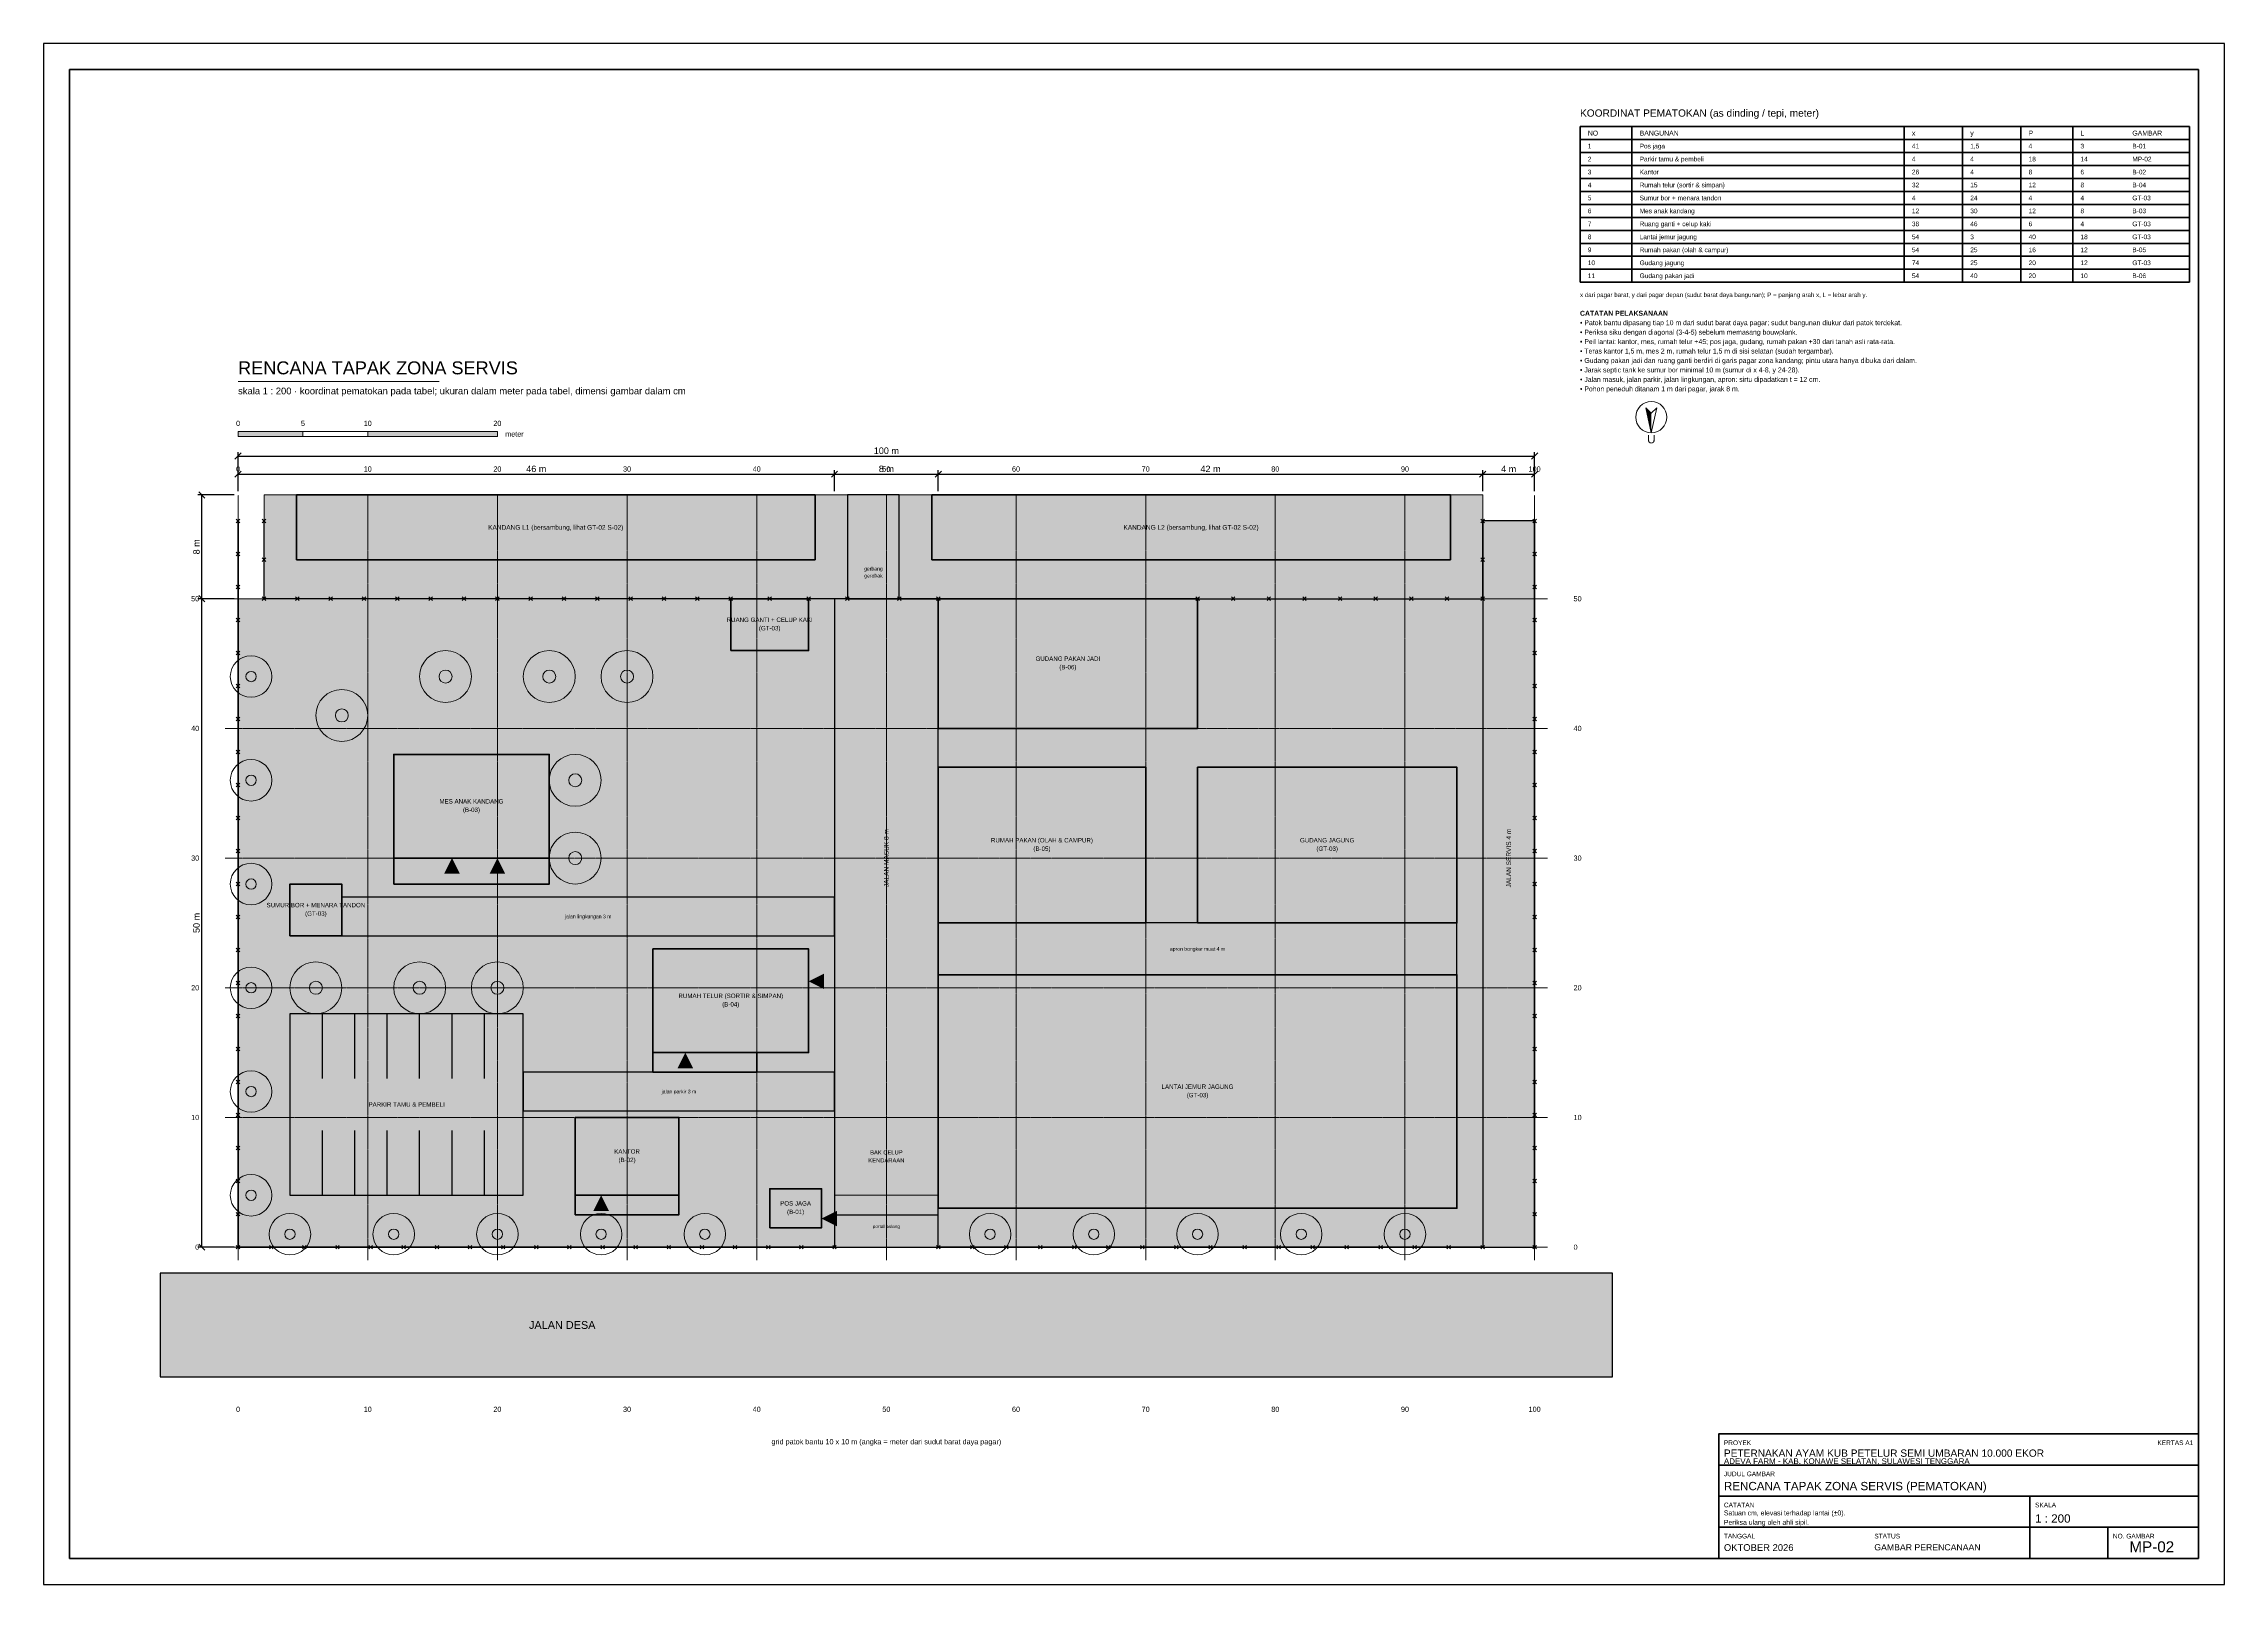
# Model space of a CAD drawing. Header units: centimetres. Extents: x 0 to 128320, y 0 to 42050.
# Drawn here: x 64450 to 81270, y 0 to 11880 of the extents above; entities that cross this region are included whole.
import ezdxf
from ezdxf.enums import TextEntityAlignment as Align

# ---------------------------------------------------------------- set-up
doc = ezdxf.new("R2010")
doc.units = ezdxf.units.CM
doc.linetypes.add('DASHDOT', pattern=[3.556, 2.54, -0.508, 0, -0.508])
doc.linetypes.add('DASHED', pattern=[1.524, 1.27, -0.254])
for name, color, linetype, lineweight in [('A-AIR', 5, 'CONTINUOUS', 18), ('A-BAJA', 6, 'CONTINUOUS', 25), ('A-DIM', 140, 'CONTINUOUS', 13), ('A-FRAME', 7, 'CONTINUOUS', 50), ('A-GRID', 1, 'DASHDOT', 13), ('A-HATCH', 8, 'CONTINUOUS', 9), ('A-JALAN', 8, 'CONTINUOUS', 25), ('A-LANSKAP', 82, 'CONTINUOUS', 13), ('A-PAGAR', 94, 'CONTINUOUS', 25), ('A-STRUKTUR', 7, 'CONTINUOUS', 50), ('A-TEKS', 7, 'CONTINUOUS', 18), ('A-TERSEMBUNYI', 8, 'DASHED', 13)]:
    doc.layers.add(name, color=color, linetype=linetype, lineweight=lineweight)
doc.styles.add('ARIAL', font='arial.ttf')
doc.dimstyles.new('D200', dxfattribs={"dimtxt": 50, "dimasz": 40, "dimexe": 30, "dimexo": 30, "dimgap": 16, "dimtad": 1, "dimdec": 0, "dimtxsty": 'ARIAL', "dimtsz": 24, "dimcen": 2.5, "dimclrd": 140, "dimclre": 140, "dimclrt": 250, "dimazin": 3, "dimtfac": 1, "dimtmove": 0, "dimatfit": 3})

msp = doc.modelspace()

# ---------------------------------------------------------------- hatches: boundary and pattern name
at = {"layer": 'A-HATCH'}
h = msp.add_hatch(color=7, dxfattribs=at)
h.dxf.hatch_style = 1
h.paths.add_polyline_path([(76850, 8880), (76850, 9030), (76808, 9072)])
h = msp.add_hatch(color=7, dxfattribs=at)
h.dxf.hatch_style = 1
h.paths.add_polyline_path([(65950, 8850), (66450, 8850), (66450, 8890), (65950, 8890)])
h = msp.add_hatch(color=7, dxfattribs=at)
h.dxf.hatch_style = 1
h.paths.add_polyline_path([(66950, 8850), (67950, 8850), (67950, 8890), (66950, 8890)])
at = {"layer": 'A-HATCH', "true_color": 0xecf2e6}
h = msp.add_hatch(color=8, dxfattribs=at)
h.dxf.hatch_style = 1
h.paths.add_polyline_path([(66150, 7600), (75550, 7600), (75550, 8400), (66150, 8400)])
at = {"layer": 'A-HATCH', "true_color": 0xcdd6d2}
h = msp.add_hatch(color=8, dxfattribs=at)
h.dxf.hatch_style = 1
h.paths.add_polyline_path([(66400, 7900), (70400, 7900), (70400, 8400), (66400, 8400)])
at = {"layer": 'A-HATCH', "true_color": 0xd6d8d6}
h = msp.add_hatch(color=8, dxfattribs=at)
h.dxf.hatch_style = 1
h.paths.add_polyline_path([(70650, 7600), (71050, 7600), (71050, 8400), (70650, 8400)])
at = {"layer": 'A-HATCH', "true_color": 0xcdd6d2}
h = msp.add_hatch(color=8, dxfattribs=at)
h.dxf.hatch_style = 1
h.paths.add_polyline_path([(71300, 7900), (75300, 7900), (75300, 8400), (71300, 8400)])
at = {"layer": 'A-HATCH', "true_color": 0xd6d8d6}
h = msp.add_hatch(color=8, dxfattribs=at)
h.dxf.hatch_style = 1
h.paths.add_polyline_path([(75550, 2600), (75950, 2600), (75950, 8200), (75550, 8200)])
at = {"layer": 'A-HATCH', "true_color": 0xf2f0e8}
h = msp.add_hatch(color=8, dxfattribs=at)
h.dxf.hatch_style = 1
h.paths.add_polyline_path([(65950, 2600), (75950, 2600), (75950, 7600), (65950, 7600)])
at = {"layer": 'A-HATCH', "true_color": 0xecd6b4}
h = msp.add_hatch(color=8, dxfattribs=at)
h.dxf.hatch_style = 1
h.paths.add_polyline_path([(69750, 7200), (70350, 7200), (70350, 7600), (69750, 7600)])
at = {"layer": 'A-HATCH', "true_color": 0xd6d8d6}
h = msp.add_hatch(color=8, dxfattribs=at)
h.dxf.hatch_style = 1
h.paths.add_polyline_path([(70550, 2600), (71350, 2600), (71350, 7600), (70550, 7600)])
at = {"layer": 'A-HATCH', "true_color": 0xecd6b4}
h = msp.add_hatch(color=8, dxfattribs=at)
h.dxf.hatch_style = 1
h.paths.add_polyline_path([(71350, 6600), (73350, 6600), (73350, 7600), (71350, 7600)])
h = msp.add_hatch(color=8, dxfattribs=at)
h.dxf.hatch_style = 1
h.paths.add_polyline_path([(67150, 5600), (68350, 5600), (68350, 6400), (67150, 6400)])
h = msp.add_hatch(color=8, dxfattribs=at)
h.dxf.hatch_style = 1
h.paths.add_polyline_path([(71350, 5100), (72950, 5100), (72950, 6300), (71350, 6300)])
h = msp.add_hatch(color=8, dxfattribs=at)
h.dxf.hatch_style = 1
h.paths.add_polyline_path([(73350, 5100), (75350, 5100), (75350, 6300), (73350, 6300)])
at = {"layer": 'A-HATCH'}
h = msp.add_hatch(color=1, dxfattribs=at)
h.dxf.hatch_style = 1
h.paths.add_polyline_path([(67600, 5600), (67660, 5480), (67540, 5480)])
h = msp.add_hatch(color=1, dxfattribs=at)
h.dxf.hatch_style = 1
h.paths.add_polyline_path([(67950, 5600), (68010, 5480), (67890, 5480)])
at = {"layer": 'A-HATCH', "true_color": 0xecd6b4}
h = msp.add_hatch(color=8, dxfattribs=at)
h.dxf.hatch_style = 1
h.paths.add_polyline_path([(66350, 5000), (66750, 5000), (66750, 5400), (66350, 5400)])
at = {"layer": 'A-HATCH', "true_color": 0xd6d8d6}
h = msp.add_hatch(color=8, dxfattribs=at)
h.dxf.hatch_style = 1
h.paths.add_polyline_path([(66750, 5000), (70550, 5000), (70550, 5300), (66750, 5300)])
h = msp.add_hatch(color=8, dxfattribs=at)
h.dxf.hatch_style = 1
h.paths.add_polyline_path([(71350, 4700), (75350, 4700), (75350, 5100), (71350, 5100)])
at = {"layer": 'A-HATCH', "true_color": 0xecd6b4}
h = msp.add_hatch(color=8, dxfattribs=at)
h.dxf.hatch_style = 1
h.paths.add_polyline_path([(69150, 4100), (70350, 4100), (70350, 4900), (69150, 4900)])
at = {"layer": 'A-HATCH'}
h = msp.add_hatch(color=1, dxfattribs=at)
h.dxf.hatch_style = 1
h.paths.add_polyline_path([(70350, 4650), (70470, 4710), (70470, 4590)])
at = {"layer": 'A-HATCH', "true_color": 0xe4e2dc}
h = msp.add_hatch(color=8, dxfattribs=at)
h.dxf.hatch_style = 1
h.paths.add_polyline_path([(71350, 2900), (75350, 2900), (75350, 4700), (71350, 4700)])
at = {"layer": 'A-HATCH', "true_color": 0xd6d8d6}
h = msp.add_hatch(color=8, dxfattribs=at)
h.dxf.hatch_style = 1
h.paths.add_polyline_path([(66350, 3000), (68150, 3000), (68150, 4400), (66350, 4400)])
at = {"layer": 'A-HATCH'}
h = msp.add_hatch(color=1, dxfattribs=at)
h.dxf.hatch_style = 1
h.paths.add_polyline_path([(69400, 4100), (69460, 3980), (69340, 3980)])
at = {"layer": 'A-HATCH', "true_color": 0xd6d8d6}
h = msp.add_hatch(color=8, dxfattribs=at)
h.dxf.hatch_style = 1
h.paths.add_polyline_path([(68150, 3650), (70550, 3650), (70550, 3950), (68150, 3950)])
at = {"layer": 'A-HATCH', "true_color": 0xecd6b4}
h = msp.add_hatch(color=8, dxfattribs=at)
h.dxf.hatch_style = 1
h.paths.add_polyline_path([(68550, 3000), (69350, 3000), (69350, 3600), (68550, 3600)])
h = msp.add_hatch(color=8, dxfattribs=at)
h.dxf.hatch_style = 1
h.paths.add_polyline_path([(70050, 2750), (70450, 2750), (70450, 3050), (70050, 3050)])
at = {"layer": 'A-HATCH'}
h = msp.add_hatch(color=1, dxfattribs=at)
h.dxf.hatch_style = 1
h.paths.add_polyline_path([(68750, 3000), (68810, 2880), (68690, 2880)])
h = msp.add_hatch(color=1, dxfattribs=at)
h.dxf.hatch_style = 1
h.paths.add_polyline_path([(70450, 2820), (70570, 2880), (70570, 2760)])
at = {"layer": 'A-HATCH', "true_color": 0xd6d8d6}
h = msp.add_hatch(color=8, dxfattribs=at)
h.dxf.hatch_style = 1
h.paths.add_polyline_path([(65350, 1600), (76550, 1600), (76550, 2400), (65350, 2400)])

# ---------------------------------------------------------------- linework, layer by layer
at = {"layer": 'A-AIR'}
msp.add_lwpolyline([(70550, 3000), (71350, 3000), (71350, 3600), (70550, 3600)], close=True, dxfattribs=at)
at = {"layer": 'A-BAJA'}
msp.add_line((70550, 2850), (71350, 2850), dxfattribs=at)
at = {"layer": 'A-FRAME'}
for p, q in [((76300, 11240), (81000, 11240)), ((76300, 11240), (76300, 10040)), ((76300, 11140), (81000, 11140)), ((76700, 11240), (76700, 10040)), ((78800, 11240), (78800, 10040)), ((79250, 11240), (79250, 10040)), ((79700, 11240), (79700, 10040)), ((80100, 11240), (80100, 10040)), ((81000, 11240), (81000, 10040)), ((76300, 11040), (81000, 11040)), ((76300, 10940), (81000, 10940)), ((76300, 10840), (81000, 10840)), ((76300, 10740), (81000, 10740)), ((76300, 10640), (81000, 10640)), ((76300, 10540), (81000, 10540)), ((76300, 10440), (81000, 10440)), ((76300, 10340), (81000, 10340)), ((76300, 10240), (81000, 10240)), ((76300, 10140), (81000, 10140)), ((76300, 10040), (81000, 10040)), ((65936, 8186), (65964, 8214)), ((65936, 8214), (65964, 8186)), ((75936, 8186), (75964, 8214)), ((75936, 8214), (75964, 8186)), ((65936, 7931.5), (65964, 7959.5)), ((65936, 7959.5), (65964, 7931.5)), ((75936, 7931.5), (75964, 7959.5)), ((75936, 7959.5), (75964, 7931.5)), ((65936, 7676.9), (65964, 7704.9)), ((65936, 7704.9), (65964, 7676.9)), ((75936, 7676.9), (75964, 7704.9)), ((75936, 7704.9), (75964, 7676.9)), ((65936, 7422.4), (65964, 7450.4)), ((65936, 7450.4), (65964, 7422.4)), ((75936, 7422.4), (75964, 7450.4)), ((75936, 7450.4), (75964, 7422.4)), ((65936, 7167.8), (65964, 7195.8)), ((65936, 7195.8), (65964, 7167.8)), ((75936, 7167.8), (75964, 7195.8)), ((75936, 7195.8), (75964, 7167.8)), ((65936, 6913.3), (65964, 6941.3)), ((65936, 6941.3), (65964, 6913.3)), ((75936, 6913.3), (75964, 6941.3)), ((75936, 6941.3), (75964, 6913.3)), ((65936, 6658.7), (65964, 6686.7)), ((65936, 6686.7), (65964, 6658.7)), ((75936, 6658.7), (75964, 6686.7)), ((75936, 6686.7), (75964, 6658.7)), ((65936, 6404.2), (65964, 6432.2)), ((65936, 6432.2), (65964, 6404.2)), ((75936, 6404.2), (75964, 6432.2)), ((75936, 6432.2), (75964, 6404.2)), ((65936, 6149.6), (65964, 6177.6)), ((65936, 6177.6), (65964, 6149.6)), ((75936, 6149.6), (75964, 6177.6)), ((75936, 6177.6), (75964, 6149.6)), ((65936, 5895.1), (65964, 5923.1)), ((65936, 5923.1), (65964, 5895.1)), ((75936, 5895.1), (75964, 5923.1)), ((75936, 5923.1), (75964, 5895.1)), ((65936, 5640.5), (65964, 5668.5)), ((65936, 5668.5), (65964, 5640.5)), ((75936, 5640.5), (75964, 5668.5)), ((75936, 5668.5), (75964, 5640.5)), ((65936, 5386), (65964, 5414)), ((65936, 5414), (65964, 5386)), ((75936, 5386), (75964, 5414)), ((75936, 5414), (75964, 5386)), ((65936, 5131.5), (65964, 5159.5)), ((65936, 5159.5), (65964, 5131.5)), ((75936, 5131.5), (75964, 5159.5)), ((75936, 5159.5), (75964, 5131.5)), ((65936, 4876.9), (65964, 4904.9)), ((65936, 4904.9), (65964, 4876.9)), ((75936, 4876.9), (75964, 4904.9)), ((75936, 4904.9), (75964, 4876.9)), ((65936, 4622.4), (65964, 4650.4)), ((65936, 4650.4), (65964, 4622.4)), ((75936, 4622.4), (75964, 4650.4)), ((75936, 4650.4), (75964, 4622.4)), ((65936, 4367.8), (65964, 4395.8)), ((65936, 4395.8), (65964, 4367.8)), ((75936, 4367.8), (75964, 4395.8)), ((75936, 4395.8), (75964, 4367.8)), ((65936, 4113.3), (65964, 4141.3)), ((65936, 4141.3), (65964, 4113.3)), ((75936, 4113.3), (75964, 4141.3)), ((75936, 4141.3), (75964, 4113.3)), ((65936, 3858.7), (65964, 3886.7)), ((65936, 3886.7), (65964, 3858.7)), ((75936, 3858.7), (75964, 3886.7)), ((75936, 3886.7), (75964, 3858.7)), ((65936, 3604.2), (65964, 3632.2)), ((65936, 3632.2), (65964, 3604.2)), ((75936, 3604.2), (75964, 3632.2)), ((75936, 3632.2), (75964, 3604.2)), ((65936, 3349.6), (65964, 3377.6)), ((65936, 3377.6), (65964, 3349.6)), ((75936, 3349.6), (75964, 3377.6)), ((75936, 3377.6), (75964, 3349.6)), ((65936, 3095.1), (65964, 3123.1)), ((65936, 3123.1), (65964, 3095.1)), ((75936, 3095.1), (75964, 3123.1)), ((75936, 3123.1), (75964, 3095.1)), ((65936, 2840.5), (65964, 2868.5)), ((65936, 2868.5), (65964, 2840.5)), ((75936, 2840.5), (75964, 2868.5)), ((75936, 2868.5), (75964, 2840.5)), ((65936, 2586), (65964, 2614)), ((65936, 2614), (65964, 2586)), ((65936, 2586), (65964, 2614)), ((65936, 2614), (65964, 2586)), ((66191.6, 2586), (66219.6, 2614)), ((66191.6, 2614), (66219.6, 2586)), ((66447.1, 2586), (66475.1, 2614)), ((66447.1, 2614), (66475.1, 2586)), ((66702.7, 2586), (66730.7, 2614)), ((66702.7, 2614), (66730.7, 2586)), ((66958.2, 2586), (66986.2, 2614)), ((66958.2, 2614), (66986.2, 2586)), ((67213.8, 2586), (67241.8, 2614)), ((67213.8, 2614), (67241.8, 2586)), ((67469.3, 2586), (67497.3, 2614)), ((67469.3, 2614), (67497.3, 2586)), ((67724.9, 2586), (67752.9, 2614)), ((67724.9, 2614), (67752.9, 2586)), ((67980.4, 2586), (68008.4, 2614)), ((67980.4, 2614), (68008.4, 2586)), ((68236, 2586), (68264, 2614)), ((68236, 2614), (68264, 2586)), ((68491.6, 2586), (68519.6, 2614)), ((68491.6, 2614), (68519.6, 2586)), ((68747.1, 2586), (68775.1, 2614)), ((68747.1, 2614), (68775.1, 2586)), ((69002.7, 2586), (69030.7, 2614)), ((69002.7, 2614), (69030.7, 2586)), ((69258.2, 2586), (69286.2, 2614)), ((69258.2, 2614), (69286.2, 2586)), ((69513.8, 2586), (69541.8, 2614)), ((69513.8, 2614), (69541.8, 2586)), ((69769.3, 2586), (69797.3, 2614)), ((69769.3, 2614), (69797.3, 2586)), ((70024.9, 2586), (70052.9, 2614)), ((70024.9, 2614), (70052.9, 2586)), ((70280.4, 2586), (70308.4, 2614)), ((70280.4, 2614), (70308.4, 2586)), ((70536, 2586), (70564, 2614)), ((70536, 2614), (70564, 2586)), ((71336, 2586), (71364, 2614)), ((71336, 2614), (71364, 2586)), ((71598.5, 2586), (71626.5, 2614)), ((71598.5, 2614), (71626.5, 2586)), ((71861, 2586), (71889, 2614)), ((71861, 2614), (71889, 2586)), ((72123.5, 2586), (72151.5, 2614)), ((72123.5, 2614), (72151.5, 2586)), ((72386, 2586), (72414, 2614)), ((72386, 2614), (72414, 2586)), ((72648.5, 2586), (72676.5, 2614)), ((72648.5, 2614), (72676.5, 2586)), ((72911, 2586), (72939, 2614)), ((72911, 2614), (72939, 2586)), ((73173.5, 2586), (73201.5, 2614)), ((73173.5, 2614), (73201.5, 2586)), ((73436, 2586), (73464, 2614)), ((73436, 2614), (73464, 2586)), ((73698.5, 2586), (73726.5, 2614)), ((73698.5, 2614), (73726.5, 2586)), ((73961, 2586), (73989, 2614)), ((73961, 2614), (73989, 2586)), ((74223.5, 2586), (74251.5, 2614)), ((74223.5, 2614), (74251.5, 2586)), ((74486, 2586), (74514, 2614)), ((74486, 2614), (74514, 2586)), ((74748.5, 2586), (74776.5, 2614)), ((74748.5, 2614), (74776.5, 2586)), ((75011, 2586), (75039, 2614)), ((75011, 2614), (75039, 2586)), ((75273.5, 2586), (75301.5, 2614)), ((75273.5, 2614), (75301.5, 2586)), ((75536, 2586), (75564, 2614)), ((75536, 2614), (75564, 2586)), ((75936, 2586), (75964, 2614)), ((75936, 2614), (75964, 2586)), ((77370, 920), (81070, 920)), ((77370, 680), (81070, 680)), ((79770, 200), (79770, 680)), ((77370, 440), (81070, 440)), ((80370, 200), (80370, 440))]:
    msp.add_line(p, q, dxfattribs=at)
at = {"layer": 'A-FRAME', "lineweight": 25}
msp.add_lwpolyline([(64450, 0), (81270, 0), (81270, 11880), (64450, 11880)], close=True, dxfattribs=at)
at = {"layer": 'A-FRAME'}
for points in [[(64650, 200), (81070, 200), (81070, 11680), (64650, 11680)], [(77370, 200), (81070, 200), (81070, 1160), (77370, 1160)]]:
    msp.add_lwpolyline(points, close=True, dxfattribs=at)
for points in [[(70550, 2600), (65950, 2600), (65950, 8200)], [(75950, 2600), (75950, 8200)], [(71350, 2600), (75550, 2600)]]:
    msp.add_lwpolyline(points, dxfattribs=at)
at = {"layer": 'A-GRID'}
for p, q in [((65950, 2500), (65950, 8400)), ((66950, 2500), (66950, 8400)), ((67950, 2500), (67950, 8400)), ((68950, 2500), (68950, 8400)), ((69950, 2500), (69950, 8400)), ((70950, 2500), (70950, 8400)), ((71950, 2500), (71950, 8400)), ((72950, 2500), (72950, 8400)), ((73950, 2500), (73950, 8400)), ((74950, 2500), (74950, 8400)), ((75950, 2500), (75950, 8400)), ((65850, 7600), (76050, 7600)), ((65850, 6600), (76050, 6600)), ((65850, 5600), (76050, 5600)), ((65850, 4600), (76050, 4600)), ((65850, 3600), (76050, 3600)), ((65850, 2600), (76050, 2600))]:
    msp.add_line(p, q, dxfattribs=at)
at = {"layer": 'A-HATCH'}
for points in [[(66150, 7600), (75550, 7600), (75550, 8400), (66150, 8400)], [(65950, 2600), (75950, 2600), (75950, 7600), (65950, 7600)]]:
    msp.add_lwpolyline(points, close=True, dxfattribs=at)
at = {"layer": 'A-JALAN'}
for p, q in [((66600, 3900), (66600, 4400)), ((66850, 3900), (66850, 4400)), ((67100, 3900), (67100, 4400)), ((67350, 3900), (67350, 4400)), ((67600, 3900), (67600, 4400)), ((67850, 3900), (67850, 4400)), ((66600, 3000), (66600, 3500)), ((66850, 3000), (66850, 3500)), ((67100, 3000), (67100, 3500)), ((67350, 3000), (67350, 3500)), ((67600, 3000), (67600, 3500)), ((67850, 3000), (67850, 3500))]:
    msp.add_line(p, q, dxfattribs=at)
for points in [[(70650, 7600), (71050, 7600), (71050, 8400), (70650, 8400)], [(75550, 2600), (75950, 2600), (75950, 8200), (75550, 8200)], [(70550, 2600), (71350, 2600), (71350, 7600), (70550, 7600)], [(66750, 5000), (70550, 5000), (70550, 5300), (66750, 5300)], [(71350, 4700), (75350, 4700), (75350, 5100), (71350, 5100)], [(66350, 3000), (68150, 3000), (68150, 4400), (66350, 4400)], [(68150, 3650), (70550, 3650), (70550, 3950), (68150, 3950)], [(65350, 1600), (76550, 1600), (76550, 2400), (65350, 2400)]]:
    msp.add_lwpolyline(points, close=True, dxfattribs=at)
at = {"layer": 'A-LANSKAP'}
for centre, radius in [((66050, 7000), 160), ((67550, 7000), 200), ((68350, 7000), 200), ((68950, 7000), 200), ((66050, 7000), 40), ((66750, 6700), 200), ((67550, 7000), 50), ((68350, 7000), 50), ((68950, 7000), 50), ((66750, 6700), 50), ((68550, 6200), 200), ((66050, 6200), 160), ((66050, 6200), 40), ((68550, 6200), 50), ((68550, 5600), 200), ((66050, 5400), 160), ((68550, 5600), 50), ((66050, 5400), 40), ((66050, 4600), 160), ((66550, 4600), 200), ((67350, 4600), 200), ((67950, 4600), 200), ((66050, 4600), 40), ((66550, 4600), 50), ((67350, 4600), 50), ((67950, 4600), 50), ((66050, 3800), 160), ((66050, 3800), 40), ((66050, 3000), 160), ((66050, 3000), 40), ((66350, 2700), 160), ((67150, 2700), 160), ((67950, 2700), 160), ((68750, 2700), 160), ((69550, 2700), 160), ((71750, 2700), 160), ((72550, 2700), 160), ((73350, 2700), 160), ((74150, 2700), 160), ((74950, 2700), 160), ((66350, 2700), 40), ((67150, 2700), 40), ((67950, 2700), 40), ((68750, 2700), 40), ((69550, 2700), 40), ((71750, 2700), 40), ((72550, 2700), 40), ((73350, 2700), 40), ((74150, 2700), 40), ((74950, 2700), 40)]:
    msp.add_circle(centre, radius, dxfattribs=at)
at = {"layer": 'A-PAGAR'}
for p, q in [((66136, 8186), (66164, 8214)), ((66136, 8214), (66164, 8186)), ((75536, 8186), (75564, 8214)), ((75536, 8214), (75564, 8186)), ((66136, 7886), (66164, 7914)), ((66136, 7914), (66164, 7886)), ((75536, 7886), (75564, 7914)), ((75536, 7914), (75564, 7886)), ((66136, 7586), (66164, 7614)), ((66136, 7614), (66164, 7586)), ((66136, 7586), (66164, 7614)), ((66136, 7614), (66164, 7586)), ((66393.1, 7586), (66421.1, 7614)), ((66393.1, 7614), (66421.1, 7586)), ((66650.3, 7586), (66678.3, 7614)), ((66650.3, 7614), (66678.3, 7586)), ((66907.4, 7586), (66935.4, 7614)), ((66907.4, 7614), (66935.4, 7586)), ((67164.6, 7586), (67192.6, 7614)), ((67164.6, 7614), (67192.6, 7586)), ((67421.7, 7586), (67449.7, 7614)), ((67421.7, 7614), (67449.7, 7586)), ((67678.9, 7586), (67706.9, 7614)), ((67678.9, 7614), (67706.9, 7586)), ((67936, 7586), (67964, 7614)), ((67936, 7614), (67964, 7586)), ((68193.1, 7586), (68221.1, 7614)), ((68193.1, 7614), (68221.1, 7586)), ((68450.3, 7586), (68478.3, 7614)), ((68450.3, 7614), (68478.3, 7586)), ((68707.4, 7586), (68735.4, 7614)), ((68707.4, 7614), (68735.4, 7586)), ((68964.6, 7586), (68992.6, 7614)), ((68964.6, 7614), (68992.6, 7586)), ((69221.7, 7586), (69249.7, 7614)), ((69221.7, 7614), (69249.7, 7586)), ((69478.9, 7586), (69506.9, 7614)), ((69478.9, 7614), (69506.9, 7586)), ((69736, 7586), (69764, 7614)), ((69736, 7614), (69764, 7586)), ((69736, 7586), (69764, 7614)), ((69736, 7614), (69764, 7586)), ((70036, 7586), (70064, 7614)), ((70036, 7614), (70064, 7586)), ((70336, 7586), (70364, 7614)), ((70336, 7614), (70364, 7586)), ((70636, 7586), (70664, 7614)), ((70636, 7614), (70664, 7586)), ((71036, 7586), (71064, 7614)), ((71036, 7614), (71064, 7586)), ((71336, 7586), (71364, 7614)), ((71336, 7614), (71364, 7586)), ((73336, 7586), (73364, 7614)), ((73336, 7614), (73364, 7586)), ((73611, 7586), (73639, 7614)), ((73611, 7614), (73639, 7586)), ((73886, 7586), (73914, 7614)), ((73886, 7614), (73914, 7586)), ((74161, 7586), (74189, 7614)), ((74161, 7614), (74189, 7586)), ((74436, 7586), (74464, 7614)), ((74436, 7614), (74464, 7586)), ((74711, 7586), (74739, 7614)), ((74711, 7614), (74739, 7586)), ((74986, 7586), (75014, 7614)), ((74986, 7614), (75014, 7586)), ((75261, 7586), (75289, 7614)), ((75261, 7614), (75289, 7586)), ((75536, 7586), (75564, 7614)), ((75536, 7614), (75564, 7586)), ((75536, 7586), (75564, 7614)), ((75536, 7614), (75564, 7586))]:
    msp.add_line(p, q, dxfattribs=at)
for points in [[(69750, 7600), (66150, 7600), (66150, 8200)], [(73350, 7600), (75550, 7600), (75550, 8200)], [(70650, 7600), (69750, 7600)], [(71050, 7600), (71350, 7600)]]:
    msp.add_lwpolyline(points, dxfattribs=at)
at = {"layer": 'A-STRUKTUR'}
for points in [[(66400, 7900), (70400, 7900), (70400, 8400), (66400, 8400)], [(71300, 7900), (75300, 7900), (75300, 8400), (71300, 8400)], [(69750, 7200), (70350, 7200), (70350, 7600), (69750, 7600)], [(71350, 6600), (73350, 6600), (73350, 7600), (71350, 7600)], [(67150, 5600), (68350, 5600), (68350, 6400), (67150, 6400)], [(71350, 5100), (72950, 5100), (72950, 6300), (71350, 6300)], [(73350, 5100), (75350, 5100), (75350, 6300), (73350, 6300)], [(67150, 5400), (68350, 5400), (68350, 5600), (67150, 5600)], [(66350, 5000), (66750, 5000), (66750, 5400), (66350, 5400)], [(69150, 4100), (70350, 4100), (70350, 4900), (69150, 4900)], [(71350, 2900), (75350, 2900), (75350, 4700), (71350, 4700)], [(69150, 3950), (69950, 3950), (69950, 4100), (69150, 4100)], [(68550, 3000), (69350, 3000), (69350, 3600), (68550, 3600)], [(70050, 2750), (70450, 2750), (70450, 3050), (70050, 3050)], [(68550, 2850), (69350, 2850), (69350, 3000), (68550, 3000)]]:
    msp.add_lwpolyline(points, close=True, dxfattribs=at)
at = {"layer": 'A-TEKS'}
msp.add_line((65950, 9276), (67500, 9276), dxfattribs=at)
for points in [[(76850, 8880), (76892, 9072), (76850, 9030), (76808, 9072)], [(65950, 8850), (66450, 8850), (66450, 8890), (65950, 8890)], [(66450, 8850), (66950, 8850), (66950, 8890), (66450, 8890)], [(66950, 8850), (67950, 8850), (67950, 8890), (66950, 8890)]]:
    msp.add_lwpolyline(points, close=True, dxfattribs=at)
msp.add_circle((76850, 9000), 120, dxfattribs=at)
at = {"layer": 'A-TERSEMBUNYI'}
msp.add_line((66150, 8400), (75550, 8400), dxfattribs=at)

# ---------------------------------------------------------------- texts
at = {"layer": 'A-TEKS', "style": 'ARIAL'}
for s, height, p in [('KOORDINAT PEMATOKAN (as dinding / tepi, meter)', 56, (76300, 11300)), ('RENCANA TAPAK ZONA SERVIS', 100, (65950, 9300))]:
    msp.add_text(s, height=height, dxfattribs=at).set_placement(p, align=Align.BOTTOM_LEFT)
for s, height, p in [('1', 36, (76360, 11090)), ('NO', 38, (76360, 11190)), ('Pos jaga', 36, (76760, 11090)), ('BANGUNAN', 38, (76760, 11190)), ('x', 38, (78860, 11190)), ('41', 36, (78860, 11090)), ('y', 38, (79310, 11190)), ('1,5', 36, (79310, 11090)), ('4', 36, (79760, 11090)), ('P', 38, (79760, 11190)), ('3', 36, (80160, 11090)), ('L', 38, (80160, 11190)), ('GAMBAR', 38, (80560, 11190)), ('B-01', 36, (80560, 11090)), ('2', 36, (76360, 10990)), ('Parkir tamu & pembeli', 36, (76760, 10990)), ('4', 36, (78860, 10990)), ('4', 36, (79310, 10990)), ('18', 36, (79760, 10990)), ('14', 36, (80160, 10990)), ('MP-02', 36, (80560, 10990)), ('4', 36, (76360, 10790)), ('3', 36, (76360, 10890)), ('Kantor', 36, (76760, 10890)), ('Rumah telur (sortir & simpan)', 36, (76760, 10790)), ('32', 36, (78860, 10790)), ('26', 36, (78860, 10890)), ('4', 36, (79310, 10890)), ('15', 36, (79310, 10790)), ('8', 36, (79760, 10890)), ('12', 36, (79760, 10790)), ('8', 36, (80160, 10790)), ('6', 36, (80160, 10890)), ('B-02', 36, (80560, 10890)), ('B-04', 36, (80560, 10790)), ('5', 36, (76360, 10690)), ('6', 36, (76360, 10590)), ('Sumur bor + menara tandon', 36, (76760, 10690)), ('Mes anak kandang', 36, (76760, 10590)), ('4', 36, (78860, 10690)), ('12', 36, (78860, 10590)), ('30', 36, (79310, 10590)), ('24', 36, (79310, 10690)), ('4', 36, (79760, 10690)), ('12', 36, (79760, 10590)), ('4', 36, (80160, 10690)), ('8', 36, (80160, 10590)), ('GT-03', 36, (80560, 10690)), ('B-03', 36, (80560, 10590)), ('7', 36, (76360, 10490)), ('Ruang ganti + celup kaki', 36, (76760, 10490)), ('38', 36, (78860, 10490)), ('46', 36, (79310, 10490)), ('6', 36, (79760, 10490)), ('4', 36, (80160, 10490)), ('GT-03', 36, (80560, 10490)), ('8', 36, (76360, 10390)), ('9', 36, (76360, 10290)), ('Lantai jemur jagung', 36, (76760, 10390)), ('Rumah pakan (olah & campur)', 36, (76760, 10290)), ('54', 36, (78860, 10390)), ('54', 36, (78860, 10290)), ('3', 36, (79310, 10390)), ('25', 36, (79310, 10290)), ('40', 36, (79760, 10390)), ('16', 36, (79760, 10290)), ('18', 36, (80160, 10390)), ('12', 36, (80160, 10290)), ('GT-03', 36, (80560, 10390)), ('B-05', 36, (80560, 10290)), ('10', 36, (76360, 10190)), ('11', 36, (76360, 10090)), ('Gudang jagung', 36, (76760, 10190)), ('Gudang pakan jadi', 36, (76760, 10090)), ('54', 36, (78860, 10090)), ('74', 36, (78860, 10190)), ('40', 36, (79310, 10090)), ('25', 36, (79310, 10190)), ('20', 36, (79760, 10190)), ('20', 36, (79760, 10090)), ('12', 36, (80160, 10190)), ('10', 36, (80160, 10090)), ('GT-03', 36, (80560, 10190)), ('B-06', 36, (80560, 10090)), ('meter', 40, (68010, 8870)), ('50', 40, (76250, 7600)), ('40', 40, (76250, 6600)), ('30', 40, (76250, 5600)), ('20', 40, (76250, 4600)), ('10', 40, (76250, 3600)), ('0', 40, (76250, 2600))]:
    msp.add_text(s, height=height, dxfattribs=at).set_placement(p, align=Align.MIDDLE_LEFT)
for s, height, p in [('x dari pagar barat, y dari pagar depan (sudut barat daya bangunan); P = panjang arah x, L = lebar arah y.', 34, (76300, 9960)), ('skala 1 : 200 · koordinat pematokan pada tabel; ukuran dalam meter pada tabel, dimensi gambar dalam cm', 52, (65950, 9228)), ('PROYEK', 36, (77410, 1110)), ('PETERNAKAN AYAM KUB PETELUR SEMI UMBARAN 10.000 EKOR', 56, (77410, 1040)), ('ADEVA FARM - KAB. KONAWE SELATAN, SULAWESI TENGGARA', 44, (77410, 972)), ('JUDUL GAMBAR', 36, (77410, 870)), ('RENCANA TAPAK ZONA SERVIS (PEMATOKAN)', 64, (77410, 790)), ('CATATAN', 36, (77410, 630)), ('SKALA', 36, (79810, 630)), ('1 : 200', 64, (79810, 540)), ('TANGGAL', 36, (77410, 390)), ('STATUS', 36, (78570, 390)), ('NO. GAMBAR', 36, (80410, 390)), ('OKTOBER 2026', 52, (77410, 310)), ('GAMBAR PERENCANAAN', 48, (78570, 310))]:
    msp.add_text(s, height=height, dxfattribs=at).set_placement(p, align=Align.TOP_LEFT)
for s, p in [('0', (65950, 8920)), ('5', (66450, 8920)), ('10', (66950, 8920)), ('20', (67950, 8920))]:
    msp.add_text(s, height=40, dxfattribs=at).set_placement(p, align=Align.BOTTOM_CENTER)
for s, height, p in [('U', 64, (76850, 8830)), ('0', 40, (65950, 8600)), ('10', 40, (66950, 8600)), ('20', 40, (67950, 8600)), ('30', 40, (68950, 8600)), ('40', 40, (69950, 8600)), ('50', 40, (70950, 8600)), ('60', 40, (71950, 8600)), ('70', 40, (72950, 8600)), ('80', 40, (73950, 8600)), ('90', 40, (74950, 8600)), ('100', 40, (75950, 8600)), ('KANDANG L1 (bersambung, lihat GT-02 S-02)', 36, (68400, 8150)), ('KANDANG L2 (bersambung, lihat GT-02 S-02)', 36, (73300, 8150)), ('jalan lingkungan 3 m', 28, (68650, 5150)), ('apron bongkar muat 4 m', 28, (73350, 4900)), ('PARKIR TAMU & PEMBELI', 34, (67250, 3700)), ('jalan parkir 3 m', 28, (69350, 3800)), ('portal palang', 26, (70950, 2760)), ('JALAN DESA', 60, (68450, 2000)), ('0', 40, (65950, 1350)), ('10', 40, (66950, 1350)), ('20', 40, (67950, 1350)), ('30', 40, (68950, 1350)), ('40', 40, (69950, 1350)), ('50', 40, (70950, 1350)), ('60', 40, (71950, 1350)), ('70', 40, (72950, 1350)), ('80', 40, (73950, 1350)), ('90', 40, (74950, 1350)), ('100', 40, (75950, 1350)), ('grid patok bantu 10 x 10 m (angka = meter dari sudut barat daya pagar)', 40, (70950, 1100)), ('MP-02', 84, (80710, 290))]:
    msp.add_text(s, height=height, dxfattribs=at).set_placement(p, align=Align.MIDDLE_CENTER)
for s, p in [('50', (65650, 7600)), ('40', (65650, 6600)), ('30', (65650, 5600)), ('20', (65650, 4600)), ('10', (65650, 3600)), ('0', (65650, 2600))]:
    msp.add_text(s, height=40, dxfattribs=at).set_placement(p, align=Align.MIDDLE_RIGHT)
for s, p in [('JALAN MASUK 8 m', (70950, 5600)), ('JALAN SERVIS 4 m', (75750, 5600))]:
    msp.add_text(s, height=36, rotation=90, dxfattribs=at).set_placement(p, align=Align.MIDDLE_CENTER)
msp.add_text('KERTAS A1', height=36, dxfattribs=at).set_placement((81030, 1110), align=Align.TOP_RIGHT)
at = {"layer": 'A-TEKS', "insert": (76300, 9820), "char_height": 38, "width": 4600, "attachment_point": 1, "line_spacing_factor": 1.15, "style": 'ARIAL'}
msp.add_mtext('{\\fArial|b1;CATATAN PELAKSANAAN}\\P• Patok bantu dipasang tiap 10 m dari sudut barat daya pagar; sudut bangunan diukur dari patok terdekat.\\P• Periksa siku dengan diagonal (3-4-5) sebelum memasang bouwplank.\\P• Peil lantai: kantor, mes, rumah telur +45; pos jaga, gudang, rumah pakan +30 dari tanah asli rata-rata.\\P• Teras kantor 1,5 m, mes 2 m, rumah telur 1,5 m di sisi selatan (sudah tergambar).\\P• Gudang pakan jadi dan ruang ganti berdiri di garis pagar zona kandang; pintu utara hanya dibuka dari dalam.\\P• Jarak septic tank ke sumur bor minimal 10 m (sumur di x 4-8, y 24-28).\\P• Jalan masuk, jalan parkir, jalan lingkungan, apron: sirtu dipadatkan t = 12 cm.\\P• Pohon peneduh ditanam 1 m dari pagar, jarak 8 m.', dxfattribs=at)
at = {"layer": 'A-TEKS', "line_spacing_factor": 1.15, "style": 'ARIAL'}
for s, insert, char_height, attachment_point in [('gerbang\\Pgerobak', (70850, 7800), 28, 5), ('RUANG GANTI + CELUP KAKI\\P(GT-03)', (70050, 7400), 34, 5), ('GUDANG PAKAN JADI\\P(B-06)', (72350, 7100), 34, 5), ('MES ANAK KANDANG\\P(B-03)', (67750, 6000), 34, 5), ('RUMAH PAKAN (OLAH & CAMPUR)\\P(B-05)', (72150, 5700), 34, 5), ('GUDANG JAGUNG\\P(GT-03)', (74350, 5700), 34, 5), ('SUMUR BOR + MENARA TANDON\\P(GT-03)', (66550, 5200), 34, 5), ('RUMAH TELUR (SORTIR & SIMPAN)\\P(B-04)', (69750, 4500), 34, 5), ('LANTAI JEMUR JAGUNG\\P(GT-03)', (73350, 3800), 34, 5), ('KANTOR\\P(B-02)', (68950, 3300), 34, 5), ('BAK CELUP\\PKENDARAAN', (70950, 3300), 32, 5), ('POS JAGA\\P(B-01)', (70250, 2900), 34, 5), ('Satuan cm, elevasi terhadap lantai (±0).\\PPeriksa ulang oleh ahli sipil.', (77410, 570), 38, 1)]:
    msp.add_mtext(s, dxfattribs=dict(at, insert=insert, char_height=char_height, attachment_point=attachment_point))

# ---------------------------------------------------------------- dimensions: what is measured, and where the dimension line sits
at = {"layer": 'A-DIM'}
for base, p1, p2, text in [((65950, 8700), (65950, 8400), (75950, 8400), '100 m'), ((65950, 8560), (65950, 8400), (70550, 8400), '46 m'), ((70550, 8560), (70550, 8400), (71350, 8400), '8 m'), ((71350, 8560), (71350, 8400), (75550, 8400), '42 m'), ((75550, 8560), (75550, 8400), (75950, 8400), '4 m')]:
    msp.add_linear_dim(base=base, p1=p1, p2=p2, text=text, dimstyle='D200', dxfattribs=at).render()
for base, p1, p2, text in [((65670, 7600), (65950, 7600), (65950, 8400), '8 m'), ((65670, 2600), (65950, 2600), (65950, 7600), '50 m')]:
    msp.add_linear_dim(base=base, p1=p1, p2=p2, angle=90, text=text, dimstyle='D200', dxfattribs=at).render()

doc.saveas('drawing.dxf')
